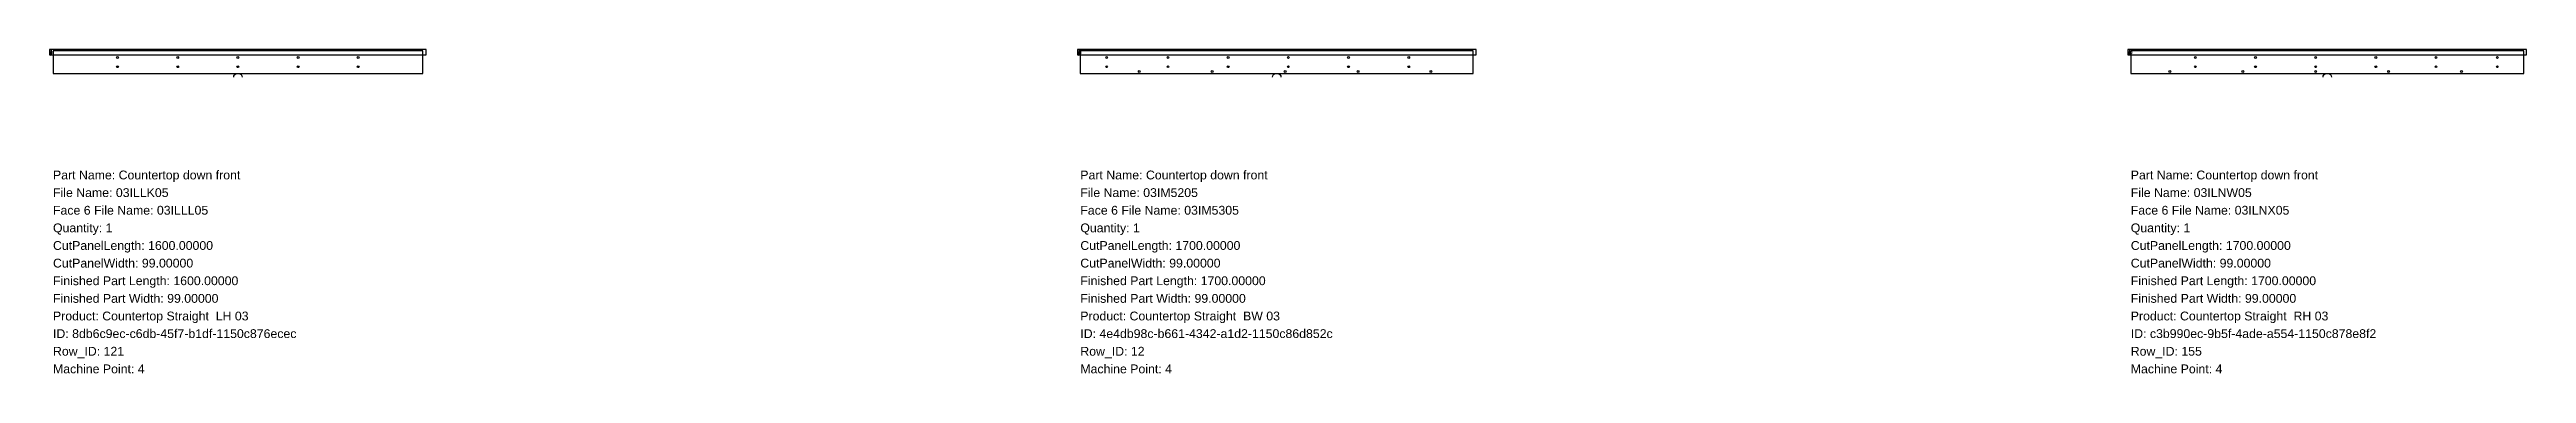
# Model space of a CAD drawing. Header units: inches. Extents: x -15 to 25067, y -1296 to 114.
# Drawn here: x -15 to 10702, y -1296 to 104 of the extents above; entities that cross this region are included whole.
import ezdxf

# ---------------------------------------------------------------- set-up
doc = ezdxf.new("R2010")
doc.units = ezdxf.units.IN
doc.header["$MEASUREMENT"] = 0
for name, color, linetype in [('BORDER_Z19P0RT1001', 7, 'Continuous'), ('NESTTEXT', 1, 'Continuous'), ('PLINEDIRECTION', 6, 'Continuous'), ('ROUTE_Z10P0LT1001', 7, 'Continuous'), ('VBORE_Z12P0', 1, 'Continuous')]:
    doc.layers.add(name, color=color, linetype=linetype)
doc.styles.get("Standard").update_dxf_attribs({"font": 'arial.ttf'})

msp = doc.modelspace()

# ---------------------------------------------------------------- texts
at = {"layer": 'NESTTEXT', "color": 1}
for s, p in [('Part Name: Countertop down front', (0, -457.2)), ('Part Name: Countertop down front', (4444.8, -457.2)), ('Part Name: Countertop down front', (8989.6, -457.2)), ('File Name: 03ILLK05', (0, -533.4)), ('File Name: 03IM5205', (4444.8, -533.4)), ('File Name: 03ILNW05', (8989.6, -533.4)), ('Face 6 File Name: 03ILLL05', (0, -609.6)), ('Face 6 File Name: 03IM5305', (4444.8, -609.6)), ('Face 6 File Name: 03ILNX05', (8989.6, -609.6)), ('Quantity: 1', (0, -685.8)), ('CutPanelLength: 1600.00000', (0, -762)), ('Quantity: 1', (4444.8, -685.8)), ('CutPanelLength: 1700.00000', (4444.8, -762)), ('Quantity: 1', (8989.6, -685.8)), ('CutPanelLength: 1700.00000', (8989.6, -762)), ('CutPanelWidth: 99.00000', (0, -838.2)), ('CutPanelWidth: 99.00000', (4444.8, -838.2)), ('CutPanelWidth: 99.00000', (8989.6, -838.2)), ('Finished Part Length: 1600.00000', (0, -914.4)), ('Finished Part Width: 99.00000', (0, -990.6)), ('Finished Part Length: 1700.00000', (4444.8, -914.4)), ('Finished Part Width: 99.00000', (4444.8, -990.6)), ('Finished Part Length: 1700.00000', (8989.6, -914.4)), ('Finished Part Width: 99.00000', (8989.6, -990.6)), ('Product: Countertop Straight  LH 03', (0, -1066.8)), ('Product: Countertop Straight  BW 03', (4444.8, -1066.8)), ('Product: Countertop Straight  RH 03', (8989.6, -1066.8)), ('ID: 8db6c9ec-c6db-45f7-b1df-1150c876ecec', (0, -1143)), ('ID: 4e4db98c-b661-4342-a1d2-1150c86d852c', (4444.8, -1143)), ('ID: c3b990ec-9b5f-4ade-a554-1150c878e8f2', (8989.6, -1143)), ('Row_ID: 121', (0, -1219.2)), ('Machine Point: 4', (0, -1295.4)), ('Row_ID: 12', (4444.8, -1219.2)), ('Machine Point: 4', (4444.8, -1295.4)), ('Row_ID: 155', (8989.6, -1219.2)), ('Machine Point: 4', (8989.6, -1295.4))]:
    msp.add_text(s, height=38.1, dxfattribs=at).set_placement(p)
at = {"layer": 'PLINEDIRECTION', "color": 6}
for p in [(-15, 85), (4432.8, 85), (8977.6, 85)]:
    msp.add_text('10', height=12.7, dxfattribs=at).set_placement(p)

# ---------------------------------------------------------------- linework, layer by layer
at = {"layer": 'BORDER_Z19P0RT1001', "color": 2}
for points in [[(781.825, -15, -0.4142135624), (796.825, 0), (1600, 0), (1600, 99), (0, 99), (0, 0), (803.175, 0, -0.4142135624), (818.175, -15)], [(5276.625, -15, -0.4142135624), (5291.625, 0), (6144.8, 0), (6144.8, 99), (4444.8, 99), (4444.8, 0), (5297.975, 0, -0.4142135624), (5312.975, -15)], [(9821.425, -15, -0.4142135624), (9836.425, 0), (10689.6, 0), (10689.6, 99), (8989.6, 99), (8989.6, 0), (9842.775, 0, -0.4142135624), (9857.775, -15)]]:
    msp.add_lwpolyline(points, format="xyb", dxfattribs=at)
at = {"layer": 'PLINEDIRECTION', "color": 6}
for points in [[(-15, 104), (-8.65, 104), (-8.65, 78.6), (-5.475, 91.3), (-11.825, 91.3), (-8.65, 78.6), (-7.0625, 91.3), (-10.2375, 91.3), (-8.65, 78.6)], [(4432.8, 104), (4439.15, 104), (4439.15, 78.6), (4442.325, 91.3), (4435.975, 91.3), (4439.15, 78.6), (4440.7375, 91.3), (4437.5625, 91.3), (4439.15, 78.6)], [(8977.6, 104), (8983.95, 104), (8983.95, 78.6), (8987.125, 91.3), (8980.775, 91.3), (8983.95, 78.6), (8985.5375, 91.3), (8982.3625, 91.3), (8983.95, 78.6)]]:
    msp.add_lwpolyline(points, dxfattribs=at)
at = {"layer": 'ROUTE_Z10P0LT1001', "color": 1}
for points in [[(-15, 104), (-15, 81), (1615, 81), (1615, 104), (-15, 104)], [(4432.8, 104), (4432.8, 81), (6156.8, 81), (6156.8, 104), (4432.8, 104)], [(8977.6, 104), (8977.6, 81), (10701.6, 81), (10701.6, 104), (8977.6, 104)]]:
    msp.add_lwpolyline(points, close=True, dxfattribs=at)
at = {"layer": 'VBORE_Z12P0', "color": 1}
for centre in [(279.33, 70), (279.33, 30), (539.66, 70), (539.66, 30), (799.99, 70), (799.99, 30), (1060.32, 70), (1060.32, 30), (1320.65, 70), (1320.65, 70), (1320.65, 30), (1320.65, 30), (4558.8, 70), (4558.8, 30), (4699.8, 9), (4824.13, 70), (4824.13, 30), (5015.3, 9), (5084.46, 70), (5084.46, 30), (5330.8, 9), (5344.79, 70), (5344.79, 30), (5605.12, 70), (5605.12, 30), (5646.3, 9), (5865.45, 70), (5865.45, 70), (5865.45, 30), (5865.45, 30), (5961.8, 9), (9158.6, 9), (9268.93, 70), (9268.93, 30), (9474.1, 9), (9529.26, 70), (9529.26, 30), (9789.59, 70), (9789.59, 30), (9789.6, 9), (10049.92, 70), (10049.92, 30), (10105.1, 9), (10310.25, 70), (10310.25, 70), (10310.25, 30), (10310.25, 30), (10420.6, 9), (10575.6, 70), (10575.6, 30)]:
    msp.add_circle(centre, 4, dxfattribs=at)

msp.set_redraw_order([(e.dxf.handle, doc.entitydb.next_handle()) for e in msp.query("TEXT MTEXT ATTDEF DIMENSION ARC_DIMENSION")])  # texts and dimensions are drawn at this point

doc.saveas('drawing.dxf')
